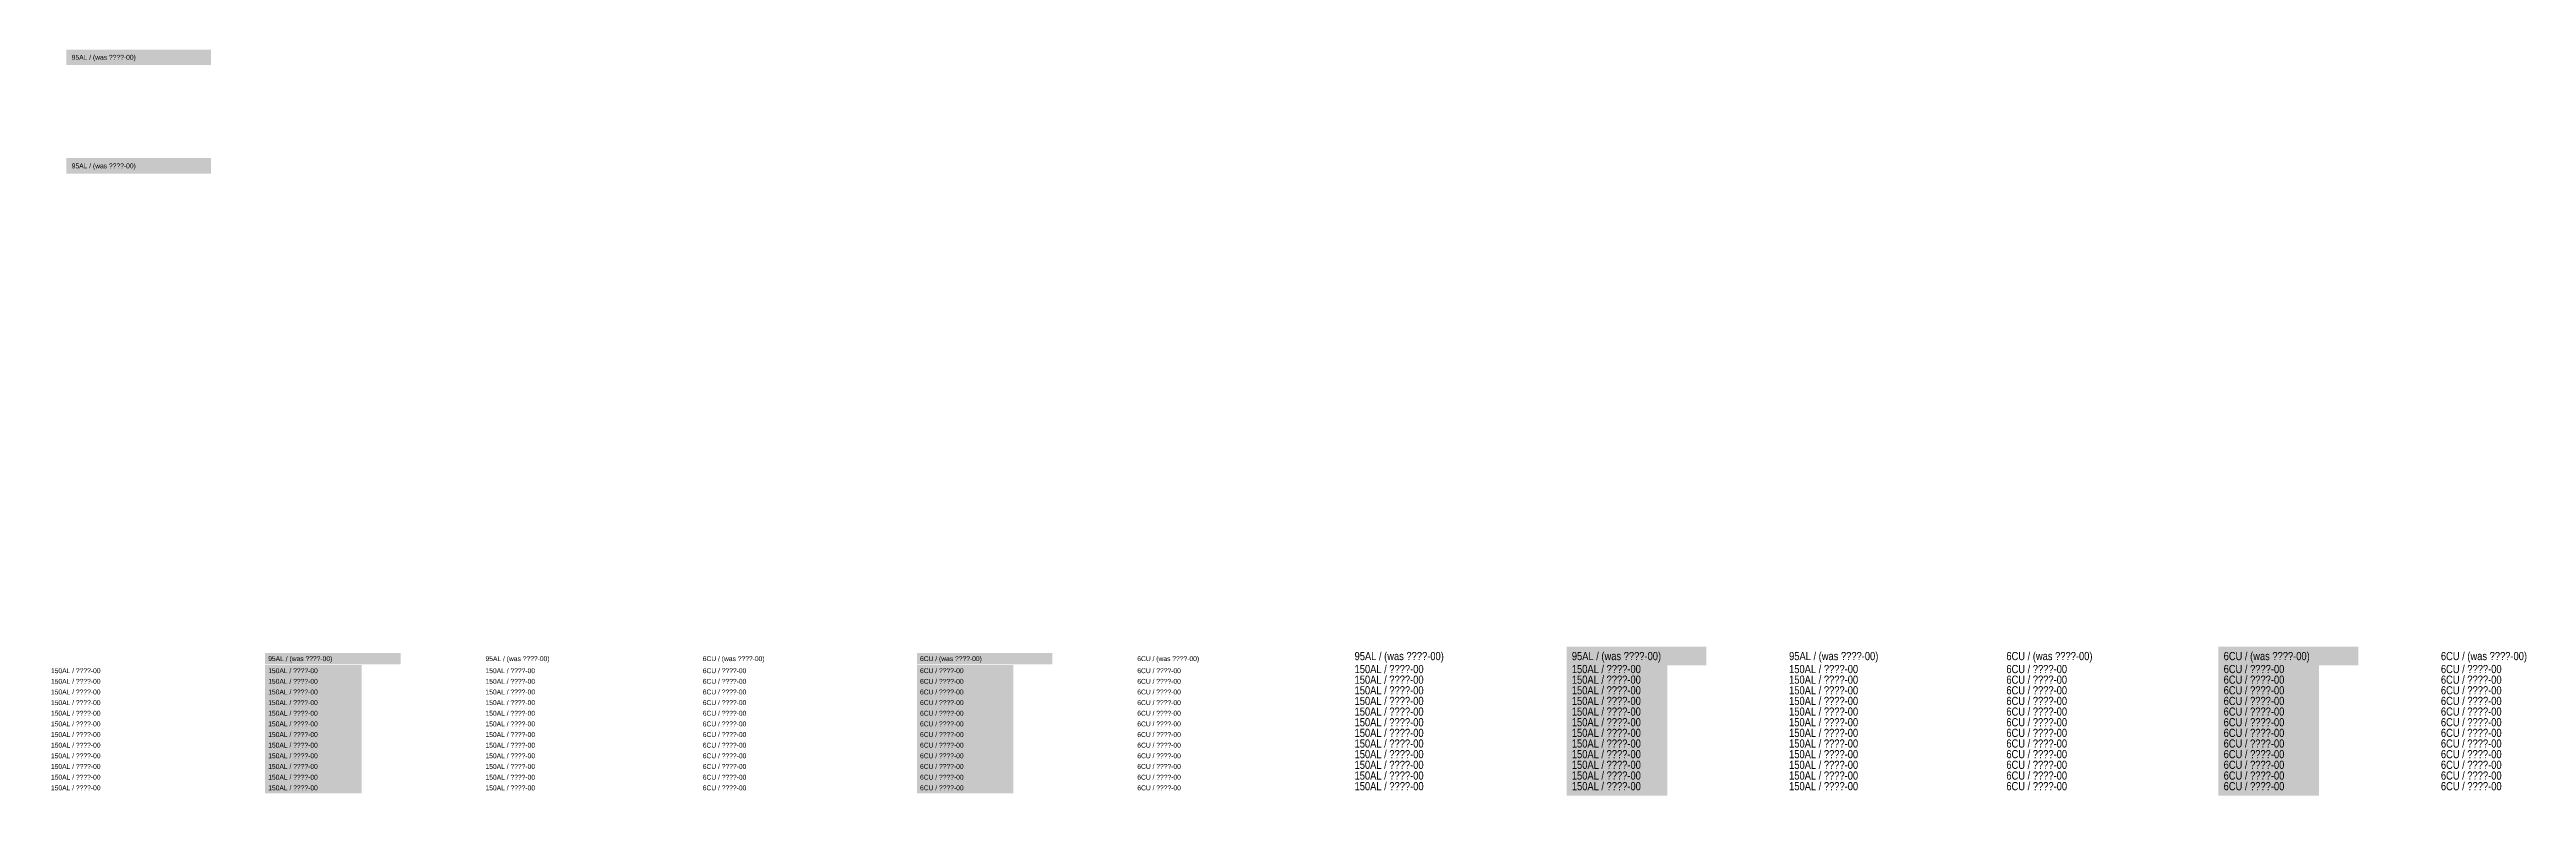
# Model space of a CAD drawing. Extents: x -2 to 226, y -7 to 61.
import ezdxf

# ---------------------------------------------------------------- set-up
doc = ezdxf.new("R2010")
doc.units = 0
doc.header["$MEASUREMENT"] = 0
doc.linetypes.add('DASHED', pattern=[0.75, 0.5, -0.25])
for name, color, linetype, lineweight in [('01 - Bestaande kabel', 125, 'Continuous', 0), ('Aansluiting LS K01', 120, 'DASHED', 0), ('Aansluiting LS K02', 52, 'DASHED', 0), ('Aansluiting LS K03', 5, 'DASHED', 0), ('Aansluiting LS K06', 30, 'DASHED', 0), ('Aansluiting LS K07', 252, 'DASHED', 0), ('Aansluiting LS K08', 244, 'DASHED', 0), ('Aansluiting LS K09', 104, 'DASHED', 0), ('Aansluiting LS K10', 1, 'DASHED', 0), ('Aansluiting LS K11', 190, 'DASHED', 0), ('Aansluiting LS K12', 201, 'DASHED', 0)]:
    doc.layers.add(name, color=color, linetype=linetype, lineweight=lineweight)
doc.layers.add('Aansluiting LS K04', color=7, linetype='DASHED', lineweight=0, true_color=0x00f000)
doc.layers.add('Aansluiting LS K05', color=7, linetype='DASHED', lineweight=0, true_color=0xeb00eb)
doc.styles.add('TECHBASE_ARIAL_NOVA_LIGHT', font='ArialNova-Light.ttf')

msp = doc.modelspace()

# ---------------------------------------------------------------- texts
at = {"layer": '01 - Bestaande kabel', "attachment_point": 7, "style": 'TECHBASE_ARIAL_NOVA_LIGHT', "bg_fill_transparency": 0}
for s, insert, char_height, width, bg_fill, box_fill_scale, bg_fill_color, bg_fill_true_color in [('{95AL / (was ????-00)}', (0, 60.4), 0.45, 12.34, 1, 2.1, 256, 7872040), ('{95AL / (was ????-00)}', (0, 50.4), 0.45, 12.34, 1, 2.1, 256, 7872040), ('{95AL / (was ????-00)}', (18.09, 5.01), 0.45, 11.9, 1, 1.65, 256, 1321020), ('{6CU / (was ????-00)}', (58.09, 5.01), 0.45, 6.8, 3, 1.3, 7, 16777215), ('{6CU / (was ????-00)}', (78.09, 5.01), 0.45, 11.9, 1, 1.65, 256, 1321020), ('{95AL / (was ????-00)}', (118.09, 5.01), 0.75, 10.7, 3, 1.3, 7, 16777215), ('{95AL / (was ????-00)}', (138.09, 5.01), 0.75, 11.9, 1, 1.65, 256, 1321020), ('{6CU / (was ????-00)}', (178.09, 5.01), 0.75, 10.7, 3, 1.3, 7, 16777215), ('{6CU / (was ????-00)}', (198.09, 5.01), 0.75, 11.9, 1, 1.65, 256, 1321020)]:
    msp.add_mtext(s, dxfattribs=dict(at, insert=insert, char_height=char_height, width=width, bg_fill=bg_fill, box_fill_scale=box_fill_scale, bg_fill_color=bg_fill_color, bg_fill_true_color=bg_fill_true_color))
at = {"layer": '01 - Bestaande kabel', "width": 11.9, "attachment_point": 7, "style": 'TECHBASE_ARIAL_NOVA_LIGHT'}
for s, insert, char_height in [('{95AL / (was ????-00)}', (38.09, 5.01), 0.45), ('{6CU / (was ????-00)}', (98.09, 5.01), 0.45), ('{95AL / (was ????-00)}', (158.09, 5.01), 0.75), ('{6CU / (was ????-00)}', (218.09, 5.01), 0.75)]:
    msp.add_mtext(s, dxfattribs=dict(at, insert=insert, char_height=char_height))
at = {"layer": 'Aansluiting LS K01', "attachment_point": 7, "style": 'TECHBASE_ARIAL_NOVA_LIGHT', "bg_fill_transparency": 0}
for s, insert, char_height, width, bg_fill, box_fill_scale, bg_fill_color, bg_fill_true_color in [('{150AL / ????-00}', (-1.91, 4.03), 0.45, 4.8, 3, 1.3, 7, 16777215), ('{150AL / ????-00}', (18.09, 4.03), 0.45, 8.3, 1, 1.65, 256, 1321020), ('{6CU / ????-00}', (78.09, 4.03), 0.45, 8.3, 1, 1.65, 256, 1321020), ('{150AL / ????-00}', (138.09, 4.03), 0.75, 8.3, 1, 1.65, 256, 1321020), ('{6CU / ????-00}', (198.09, 4.03), 0.75, 8.3, 1, 1.65, 256, 1321020)]:
    msp.add_mtext(s, dxfattribs=dict(at, insert=insert, char_height=char_height, width=width, bg_fill=bg_fill, box_fill_scale=box_fill_scale, bg_fill_color=bg_fill_color, bg_fill_true_color=bg_fill_true_color))
at = {"layer": 'Aansluiting LS K01', "width": 8.3, "attachment_point": 7, "style": 'TECHBASE_ARIAL_NOVA_LIGHT'}
for s, insert, char_height in [('{150AL / ????-00}', (158.09, 4.03), 0.75), ('{6CU / ????-00}', (218.09, 4.03), 0.75), ('{150AL / ????-00}', (38.09, 4.03), 0.45), ('{6CU / ????-00}', (98.09, 4.03), 0.45)]:
    msp.add_mtext(s, dxfattribs=dict(at, insert=insert, char_height=char_height))
at = {"layer": 'Aansluiting LS K02', "width": 8.3, "attachment_point": 7, "style": 'TECHBASE_ARIAL_NOVA_LIGHT', "bg_fill": 1, "box_fill_scale": 1.65, "bg_fill_color": 256, "bg_fill_true_color": 1321020, "bg_fill_transparency": 0}
for s, insert, char_height in [('{150AL / ????-00}', (18.09, 3.05), 0.45), ('{6CU / ????-00}', (78.09, 3.05), 0.45), ('{150AL / ????-00}', (138.09, 3.05), 0.75), ('{6CU / ????-00}', (198.09, 3.05), 0.75)]:
    msp.add_mtext(s, dxfattribs=dict(at, insert=insert, char_height=char_height))
at = {"layer": 'Aansluiting LS K02', "width": 8.3, "attachment_point": 7, "style": 'TECHBASE_ARIAL_NOVA_LIGHT'}
for s, insert, char_height in [('{150AL / ????-00}', (38.09, 3.05), 0.45), ('{6CU / ????-00}', (98.09, 3.05), 0.45), ('{150AL / ????-00}', (158.09, 3.05), 0.75), ('{6CU / ????-00}', (218.09, 3.05), 0.75)]:
    msp.add_mtext(s, dxfattribs=dict(at, insert=insert, char_height=char_height))
at = {"layer": 'Aansluiting LS K03', "width": 8.3, "attachment_point": 7, "style": 'TECHBASE_ARIAL_NOVA_LIGHT', "bg_fill": 1, "box_fill_scale": 1.65, "bg_fill_color": 256, "bg_fill_true_color": 1321020, "bg_fill_transparency": 0}
for s, insert, char_height in [('{150AL / ????-00}', (18.09, 2.07), 0.45), ('{6CU / ????-00}', (78.09, 2.07), 0.45), ('{150AL / ????-00}', (138.09, 2.07), 0.75), ('{6CU / ????-00}', (198.09, 2.07), 0.75)]:
    msp.add_mtext(s, dxfattribs=dict(at, insert=insert, char_height=char_height))
at = {"layer": 'Aansluiting LS K03', "width": 8.3, "attachment_point": 7, "style": 'TECHBASE_ARIAL_NOVA_LIGHT'}
for s, insert, char_height in [('{150AL / ????-00}', (38.09, 2.07), 0.45), ('{6CU / ????-00}', (98.09, 2.07), 0.45), ('{150AL / ????-00}', (158.09, 2.07), 0.75), ('{6CU / ????-00}', (218.09, 2.07), 0.75)]:
    msp.add_mtext(s, dxfattribs=dict(at, insert=insert, char_height=char_height))
at = {"layer": 'Aansluiting LS K04', "width": 8.3, "attachment_point": 7, "style": 'TECHBASE_ARIAL_NOVA_LIGHT', "bg_fill": 1, "box_fill_scale": 1.65, "bg_fill_color": 256, "bg_fill_true_color": 1321020, "bg_fill_transparency": 0}
for s, insert, char_height in [('{150AL / ????-00}', (138.09, 1.09), 0.75), ('{6CU / ????-00}', (198.09, 1.09), 0.75), ('{150AL / ????-00}', (18.09, 1.09), 0.45), ('{6CU / ????-00}', (78.09, 1.09), 0.45)]:
    msp.add_mtext(s, dxfattribs=dict(at, insert=insert, char_height=char_height))
at = {"layer": 'Aansluiting LS K04', "width": 8.3, "attachment_point": 7, "style": 'TECHBASE_ARIAL_NOVA_LIGHT'}
for s, insert, char_height in [('{150AL / ????-00}', (38.09, 1.09), 0.45), ('{6CU / ????-00}', (98.09, 1.09), 0.45), ('{150AL / ????-00}', (158.09, 1.09), 0.75), ('{6CU / ????-00}', (218.09, 1.09), 0.75)]:
    msp.add_mtext(s, dxfattribs=dict(at, insert=insert, char_height=char_height))
at = {"layer": 'Aansluiting LS K05', "width": 8.3, "attachment_point": 7, "style": 'TECHBASE_ARIAL_NOVA_LIGHT', "bg_fill": 1, "box_fill_scale": 1.65, "bg_fill_color": 256, "bg_fill_true_color": 1321020, "bg_fill_transparency": 0}
for s, insert, char_height in [('{150AL / ????-00}', (18.09, 0.11), 0.45), ('{6CU / ????-00}', (78.09, 0.11), 0.45), ('{150AL / ????-00}', (138.09, 0.11), 0.75), ('{6CU / ????-00}', (198.09, 0.11), 0.75)]:
    msp.add_mtext(s, dxfattribs=dict(at, insert=insert, char_height=char_height))
at = {"layer": 'Aansluiting LS K05', "width": 8.3, "attachment_point": 7, "style": 'TECHBASE_ARIAL_NOVA_LIGHT'}
for s, insert, char_height in [('{150AL / ????-00}', (38.09, 0.11), 0.45), ('{6CU / ????-00}', (98.09, 0.11), 0.45), ('{150AL / ????-00}', (158.09, 0.11), 0.75), ('{6CU / ????-00}', (218.09, 0.11), 0.75)]:
    msp.add_mtext(s, dxfattribs=dict(at, insert=insert, char_height=char_height))
at = {"layer": 'Aansluiting LS K06', "width": 8.3, "attachment_point": 7, "style": 'TECHBASE_ARIAL_NOVA_LIGHT', "bg_fill": 1, "box_fill_scale": 1.65, "bg_fill_color": 256, "bg_fill_true_color": 1321020, "bg_fill_transparency": 0}
for s, insert, char_height in [('{150AL / ????-00}', (138.09, -0.87), 0.75), ('{6CU / ????-00}', (198.09, -0.87), 0.75), ('{150AL / ????-00}', (18.09, -0.87), 0.45), ('{6CU / ????-00}', (78.09, -0.87), 0.45)]:
    msp.add_mtext(s, dxfattribs=dict(at, insert=insert, char_height=char_height))
at = {"layer": 'Aansluiting LS K06', "width": 8.3, "attachment_point": 7, "style": 'TECHBASE_ARIAL_NOVA_LIGHT'}
for s, insert, char_height in [('{150AL / ????-00}', (38.09, -0.87), 0.45), ('{6CU / ????-00}', (98.09, -0.87), 0.45), ('{150AL / ????-00}', (158.09, -0.87), 0.75), ('{6CU / ????-00}', (218.09, -0.87), 0.75)]:
    msp.add_mtext(s, dxfattribs=dict(at, insert=insert, char_height=char_height))
at = {"layer": 'Aansluiting LS K07', "width": 8.3, "attachment_point": 7, "style": 'TECHBASE_ARIAL_NOVA_LIGHT', "bg_fill": 1, "box_fill_scale": 1.65, "bg_fill_color": 256, "bg_fill_true_color": 1321020, "bg_fill_transparency": 0}
for s, insert, char_height in [('{150AL / ????-00}', (18.09, -1.85), 0.45), ('{6CU / ????-00}', (78.09, -1.85), 0.45), ('{150AL / ????-00}', (138.09, -1.85), 0.75), ('{6CU / ????-00}', (198.09, -1.85), 0.75)]:
    msp.add_mtext(s, dxfattribs=dict(at, insert=insert, char_height=char_height))
at = {"layer": 'Aansluiting LS K07', "width": 8.3, "attachment_point": 7, "style": 'TECHBASE_ARIAL_NOVA_LIGHT'}
for s, insert, char_height in [('{150AL / ????-00}', (38.09, -1.85), 0.45), ('{6CU / ????-00}', (98.09, -1.85), 0.45), ('{150AL / ????-00}', (158.09, -1.85), 0.75), ('{6CU / ????-00}', (218.09, -1.85), 0.75)]:
    msp.add_mtext(s, dxfattribs=dict(at, insert=insert, char_height=char_height))
at = {"layer": 'Aansluiting LS K08', "width": 8.3, "attachment_point": 7, "style": 'TECHBASE_ARIAL_NOVA_LIGHT', "bg_fill": 1, "box_fill_scale": 1.65, "bg_fill_color": 256, "bg_fill_true_color": 1321020, "bg_fill_transparency": 0}
for s, insert, char_height in [('{150AL / ????-00}', (18.09, -2.83), 0.45), ('{6CU / ????-00}', (78.09, -2.83), 0.45), ('{150AL / ????-00}', (138.09, -2.83), 0.75), ('{6CU / ????-00}', (198.09, -2.83), 0.75)]:
    msp.add_mtext(s, dxfattribs=dict(at, insert=insert, char_height=char_height))
at = {"layer": 'Aansluiting LS K08', "width": 8.3, "attachment_point": 7, "style": 'TECHBASE_ARIAL_NOVA_LIGHT'}
for s, insert, char_height in [('{150AL / ????-00}', (158.09, -2.83), 0.75), ('{6CU / ????-00}', (218.09, -2.83), 0.75), ('{150AL / ????-00}', (38.09, -2.83), 0.45), ('{6CU / ????-00}', (98.09, -2.83), 0.45)]:
    msp.add_mtext(s, dxfattribs=dict(at, insert=insert, char_height=char_height))
at = {"layer": 'Aansluiting LS K09', "width": 8.3, "attachment_point": 7, "style": 'TECHBASE_ARIAL_NOVA_LIGHT', "bg_fill": 1, "box_fill_scale": 1.65, "bg_fill_color": 256, "bg_fill_true_color": 1321020, "bg_fill_transparency": 0}
for s, insert, char_height in [('{150AL / ????-00}', (18.09, -3.81), 0.45), ('{6CU / ????-00}', (78.09, -3.81), 0.45), ('{150AL / ????-00}', (138.09, -3.81), 0.75), ('{6CU / ????-00}', (198.09, -3.81), 0.75)]:
    msp.add_mtext(s, dxfattribs=dict(at, insert=insert, char_height=char_height))
at = {"layer": 'Aansluiting LS K09', "width": 8.3, "attachment_point": 7, "style": 'TECHBASE_ARIAL_NOVA_LIGHT'}
for s, insert, char_height in [('{150AL / ????-00}', (38.09, -3.81), 0.45), ('{6CU / ????-00}', (98.09, -3.81), 0.45), ('{150AL / ????-00}', (158.09, -3.81), 0.75), ('{6CU / ????-00}', (218.09, -3.81), 0.75)]:
    msp.add_mtext(s, dxfattribs=dict(at, insert=insert, char_height=char_height))
at = {"layer": 'Aansluiting LS K10', "width": 8.3, "attachment_point": 7, "style": 'TECHBASE_ARIAL_NOVA_LIGHT', "bg_fill": 1, "box_fill_scale": 1.65, "bg_fill_color": 256, "bg_fill_true_color": 1321020, "bg_fill_transparency": 0}
for s, insert, char_height in [('{150AL / ????-00}', (18.09, -4.79), 0.45), ('{6CU / ????-00}', (78.09, -4.79), 0.45), ('{150AL / ????-00}', (138.09, -4.79), 0.75), ('{6CU / ????-00}', (198.09, -4.79), 0.75)]:
    msp.add_mtext(s, dxfattribs=dict(at, insert=insert, char_height=char_height))
at = {"layer": 'Aansluiting LS K10', "width": 8.3, "attachment_point": 7, "style": 'TECHBASE_ARIAL_NOVA_LIGHT'}
for s, insert, char_height in [('{150AL / ????-00}', (38.09, -4.79), 0.45), ('{6CU / ????-00}', (98.09, -4.79), 0.45), ('{150AL / ????-00}', (158.09, -4.79), 0.75), ('{6CU / ????-00}', (218.09, -4.79), 0.75)]:
    msp.add_mtext(s, dxfattribs=dict(at, insert=insert, char_height=char_height))
at = {"layer": 'Aansluiting LS K11', "width": 8.3, "attachment_point": 7, "style": 'TECHBASE_ARIAL_NOVA_LIGHT', "bg_fill": 1, "box_fill_scale": 1.65, "bg_fill_color": 256, "bg_fill_true_color": 1321020, "bg_fill_transparency": 0}
for s, insert, char_height in [('{150AL / ????-00}', (138.09, -5.78), 0.75), ('{6CU / ????-00}', (198.09, -5.78), 0.75), ('{150AL / ????-00}', (18.09, -5.78), 0.45), ('{6CU / ????-00}', (78.09, -5.78), 0.45)]:
    msp.add_mtext(s, dxfattribs=dict(at, insert=insert, char_height=char_height))
at = {"layer": 'Aansluiting LS K11', "width": 8.3, "attachment_point": 7, "style": 'TECHBASE_ARIAL_NOVA_LIGHT'}
for s, insert, char_height in [('{150AL / ????-00}', (38.09, -5.78), 0.45), ('{6CU / ????-00}', (98.09, -5.78), 0.45), ('{150AL / ????-00}', (158.09, -5.78), 0.75), ('{6CU / ????-00}', (218.09, -5.78), 0.75)]:
    msp.add_mtext(s, dxfattribs=dict(at, insert=insert, char_height=char_height))
at = {"layer": 'Aansluiting LS K12', "width": 8.3, "attachment_point": 7, "style": 'TECHBASE_ARIAL_NOVA_LIGHT', "bg_fill": 1, "box_fill_scale": 1.65, "bg_fill_color": 256, "bg_fill_true_color": 1321020, "bg_fill_transparency": 0}
for s, insert, char_height in [('{150AL / ????-00}', (18.09, -6.76), 0.45), ('{6CU / ????-00}', (78.09, -6.76), 0.45), ('{150AL / ????-00}', (138.09, -6.76), 0.75), ('{6CU / ????-00}', (198.09, -6.76), 0.75)]:
    msp.add_mtext(s, dxfattribs=dict(at, insert=insert, char_height=char_height))
at = {"layer": 'Aansluiting LS K12', "width": 8.3, "attachment_point": 7, "style": 'TECHBASE_ARIAL_NOVA_LIGHT'}
for s, insert, char_height in [('{150AL / ????-00}', (38.09, -6.76), 0.45), ('{6CU / ????-00}', (98.09, -6.76), 0.45), ('{150AL / ????-00}', (158.09, -6.76), 0.75), ('{6CU / ????-00}', (218.09, -6.76), 0.75)]:
    msp.add_mtext(s, dxfattribs=dict(at, insert=insert, char_height=char_height))

# ---------------------------------------------------------------- next in the draw order: texts
at = {"layer": 'Aansluiting LS K01', "attachment_point": 7, "style": 'TECHBASE_ARIAL_NOVA_LIGHT', "bg_fill": 3, "box_fill_scale": 1.3, "bg_fill_color": 7, "bg_fill_true_color": 16777215, "bg_fill_transparency": 0}
for s, insert, char_height, width in [('{6CU / ????-00}', (58.09, 4.03), 0.45, 4.8), ('{150AL / ????-00}', (118.09, 4.03), 0.75, 7.7), ('{6CU / ????-00}', (178.09, 4.03), 0.75, 7.7)]:
    msp.add_mtext(s, dxfattribs=dict(at, insert=insert, char_height=char_height, width=width))
at = {"layer": 'Aansluiting LS K02', "insert": (-1.91, 3.05), "char_height": 0.45, "width": 4.8, "attachment_point": 7, "style": 'TECHBASE_ARIAL_NOVA_LIGHT', "bg_fill": 3, "box_fill_scale": 1.3, "bg_fill_color": 7, "bg_fill_true_color": 16777215, "bg_fill_transparency": 0}
msp.add_mtext('{150AL / ????-00}', dxfattribs=at)

# ---------------------------------------------------------------- next in the draw order: texts
at = {"layer": 'Aansluiting LS K02', "attachment_point": 7, "style": 'TECHBASE_ARIAL_NOVA_LIGHT', "bg_fill": 3, "box_fill_scale": 1.3, "bg_fill_color": 7, "bg_fill_true_color": 16777215, "bg_fill_transparency": 0}
for s, insert, char_height, width in [('{6CU / ????-00}', (58.09, 3.05), 0.45, 4.8), ('{150AL / ????-00}', (118.09, 3.05), 0.75, 7.7), ('{6CU / ????-00}', (178.09, 3.05), 0.75, 7.7)]:
    msp.add_mtext(s, dxfattribs=dict(at, insert=insert, char_height=char_height, width=width))
at = {"layer": 'Aansluiting LS K03', "insert": (-1.91, 2.07), "char_height": 0.45, "width": 4.8, "attachment_point": 7, "style": 'TECHBASE_ARIAL_NOVA_LIGHT', "bg_fill": 3, "box_fill_scale": 1.3, "bg_fill_color": 7, "bg_fill_true_color": 16777215, "bg_fill_transparency": 0}
msp.add_mtext('{150AL / ????-00}', dxfattribs=at)

# ---------------------------------------------------------------- next in the draw order: texts
at = {"layer": 'Aansluiting LS K03', "attachment_point": 7, "style": 'TECHBASE_ARIAL_NOVA_LIGHT', "bg_fill": 3, "box_fill_scale": 1.3, "bg_fill_color": 7, "bg_fill_true_color": 16777215, "bg_fill_transparency": 0}
for s, insert, char_height, width in [('{6CU / ????-00}', (58.09, 2.07), 0.45, 4.8), ('{150AL / ????-00}', (118.09, 2.07), 0.75, 7.7), ('{6CU / ????-00}', (178.09, 2.07), 0.75, 7.7)]:
    msp.add_mtext(s, dxfattribs=dict(at, insert=insert, char_height=char_height, width=width))
at = {"layer": 'Aansluiting LS K04', "insert": (-1.91, 1.09), "char_height": 0.45, "width": 4.8, "attachment_point": 7, "style": 'TECHBASE_ARIAL_NOVA_LIGHT', "bg_fill": 3, "box_fill_scale": 1.3, "bg_fill_color": 7, "bg_fill_true_color": 16777215, "bg_fill_transparency": 0}
msp.add_mtext('{150AL / ????-00}', dxfattribs=at)

# ---------------------------------------------------------------- next in the draw order: texts
at = {"layer": 'Aansluiting LS K04', "attachment_point": 7, "style": 'TECHBASE_ARIAL_NOVA_LIGHT', "bg_fill": 3, "box_fill_scale": 1.3, "bg_fill_color": 7, "bg_fill_true_color": 16777215, "bg_fill_transparency": 0}
for s, insert, char_height, width in [('{6CU / ????-00}', (58.09, 1.09), 0.45, 4.8), ('{150AL / ????-00}', (118.09, 1.09), 0.75, 7.7), ('{6CU / ????-00}', (178.09, 1.09), 0.75, 7.7)]:
    msp.add_mtext(s, dxfattribs=dict(at, insert=insert, char_height=char_height, width=width))
at = {"layer": 'Aansluiting LS K05', "insert": (-1.91, 0.11), "char_height": 0.45, "width": 4.8, "attachment_point": 7, "style": 'TECHBASE_ARIAL_NOVA_LIGHT', "bg_fill": 3, "box_fill_scale": 1.3, "bg_fill_color": 7, "bg_fill_true_color": 16777215, "bg_fill_transparency": 0}
msp.add_mtext('{150AL / ????-00}', dxfattribs=at)

# ---------------------------------------------------------------- next in the draw order: texts
at = {"layer": 'Aansluiting LS K05', "attachment_point": 7, "style": 'TECHBASE_ARIAL_NOVA_LIGHT', "bg_fill": 3, "box_fill_scale": 1.3, "bg_fill_color": 7, "bg_fill_true_color": 16777215, "bg_fill_transparency": 0}
for s, insert, char_height, width in [('{6CU / ????-00}', (58.09, 0.11), 0.45, 4.8), ('{150AL / ????-00}', (118.09, 0.11), 0.75, 7.7), ('{6CU / ????-00}', (178.09, 0.11), 0.75, 7.7)]:
    msp.add_mtext(s, dxfattribs=dict(at, insert=insert, char_height=char_height, width=width))
at = {"layer": 'Aansluiting LS K06', "insert": (-1.91, -0.87), "char_height": 0.45, "width": 4.8, "attachment_point": 7, "style": 'TECHBASE_ARIAL_NOVA_LIGHT', "bg_fill": 3, "box_fill_scale": 1.3, "bg_fill_color": 7, "bg_fill_true_color": 16777215, "bg_fill_transparency": 0}
msp.add_mtext('{150AL / ????-00}', dxfattribs=at)

# ---------------------------------------------------------------- next in the draw order: texts
at = {"layer": 'Aansluiting LS K06', "attachment_point": 7, "style": 'TECHBASE_ARIAL_NOVA_LIGHT', "bg_fill": 3, "box_fill_scale": 1.3, "bg_fill_color": 7, "bg_fill_true_color": 16777215, "bg_fill_transparency": 0}
for s, insert, char_height, width in [('{150AL / ????-00}', (118.09, -0.87), 0.75, 7.7), ('{6CU / ????-00}', (178.09, -0.87), 0.75, 7.7), ('{6CU / ????-00}', (58.09, -0.87), 0.45, 4.8)]:
    msp.add_mtext(s, dxfattribs=dict(at, insert=insert, char_height=char_height, width=width))
at = {"layer": 'Aansluiting LS K07', "insert": (-1.91, -1.85), "char_height": 0.45, "width": 4.8, "attachment_point": 7, "style": 'TECHBASE_ARIAL_NOVA_LIGHT', "bg_fill": 3, "box_fill_scale": 1.3, "bg_fill_color": 7, "bg_fill_true_color": 16777215, "bg_fill_transparency": 0}
msp.add_mtext('{150AL / ????-00}', dxfattribs=at)

# ---------------------------------------------------------------- next in the draw order: texts
at = {"layer": 'Aansluiting LS K07', "attachment_point": 7, "style": 'TECHBASE_ARIAL_NOVA_LIGHT', "bg_fill": 3, "box_fill_scale": 1.3, "bg_fill_color": 7, "bg_fill_true_color": 16777215, "bg_fill_transparency": 0}
for s, insert, char_height, width in [('{6CU / ????-00}', (58.09, -1.85), 0.45, 4.8), ('{150AL / ????-00}', (118.09, -1.85), 0.75, 7.7), ('{6CU / ????-00}', (178.09, -1.85), 0.75, 7.7)]:
    msp.add_mtext(s, dxfattribs=dict(at, insert=insert, char_height=char_height, width=width))
at = {"layer": 'Aansluiting LS K08', "insert": (-1.91, -2.83), "char_height": 0.45, "width": 4.8, "attachment_point": 7, "style": 'TECHBASE_ARIAL_NOVA_LIGHT', "bg_fill": 3, "box_fill_scale": 1.3, "bg_fill_color": 7, "bg_fill_true_color": 16777215, "bg_fill_transparency": 0}
msp.add_mtext('{150AL / ????-00}', dxfattribs=at)

# ---------------------------------------------------------------- next in the draw order: texts
at = {"layer": 'Aansluiting LS K08', "attachment_point": 7, "style": 'TECHBASE_ARIAL_NOVA_LIGHT', "bg_fill": 3, "box_fill_scale": 1.3, "bg_fill_color": 7, "bg_fill_true_color": 16777215, "bg_fill_transparency": 0}
for s, insert, char_height, width in [('{6CU / ????-00}', (58.09, -2.83), 0.45, 4.8), ('{150AL / ????-00}', (118.09, -2.83), 0.75, 7.7), ('{6CU / ????-00}', (178.09, -2.83), 0.75, 7.7)]:
    msp.add_mtext(s, dxfattribs=dict(at, insert=insert, char_height=char_height, width=width))
at = {"layer": 'Aansluiting LS K09', "insert": (-1.91, -3.81), "char_height": 0.45, "width": 4.8, "attachment_point": 7, "style": 'TECHBASE_ARIAL_NOVA_LIGHT', "bg_fill": 3, "box_fill_scale": 1.3, "bg_fill_color": 7, "bg_fill_true_color": 16777215, "bg_fill_transparency": 0}
msp.add_mtext('{150AL / ????-00}', dxfattribs=at)

# ---------------------------------------------------------------- next in the draw order: texts
at = {"layer": 'Aansluiting LS K09', "attachment_point": 7, "style": 'TECHBASE_ARIAL_NOVA_LIGHT', "bg_fill": 3, "box_fill_scale": 1.3, "bg_fill_color": 7, "bg_fill_true_color": 16777215, "bg_fill_transparency": 0}
for s, insert, char_height, width in [('{6CU / ????-00}', (58.09, -3.81), 0.45, 4.8), ('{150AL / ????-00}', (118.09, -3.81), 0.75, 7.7), ('{6CU / ????-00}', (178.09, -3.81), 0.75, 7.7)]:
    msp.add_mtext(s, dxfattribs=dict(at, insert=insert, char_height=char_height, width=width))
at = {"layer": 'Aansluiting LS K10', "insert": (-1.91, -4.79), "char_height": 0.45, "width": 4.8, "attachment_point": 7, "style": 'TECHBASE_ARIAL_NOVA_LIGHT', "bg_fill": 3, "box_fill_scale": 1.3, "bg_fill_color": 7, "bg_fill_true_color": 16777215, "bg_fill_transparency": 0}
msp.add_mtext('{150AL / ????-00}', dxfattribs=at)

# ---------------------------------------------------------------- next in the draw order: texts
at = {"layer": 'Aansluiting LS K10', "attachment_point": 7, "style": 'TECHBASE_ARIAL_NOVA_LIGHT', "bg_fill": 3, "box_fill_scale": 1.3, "bg_fill_color": 7, "bg_fill_true_color": 16777215, "bg_fill_transparency": 0}
for s, insert, char_height, width in [('{6CU / ????-00}', (58.09, -4.79), 0.45, 4.8), ('{150AL / ????-00}', (118.09, -4.79), 0.75, 7.7), ('{6CU / ????-00}', (178.09, -4.79), 0.75, 7.7)]:
    msp.add_mtext(s, dxfattribs=dict(at, insert=insert, char_height=char_height, width=width))
at = {"layer": 'Aansluiting LS K11', "insert": (-1.91, -5.78), "char_height": 0.45, "width": 4.8, "attachment_point": 7, "style": 'TECHBASE_ARIAL_NOVA_LIGHT', "bg_fill": 3, "box_fill_scale": 1.3, "bg_fill_color": 7, "bg_fill_true_color": 16777215, "bg_fill_transparency": 0}
msp.add_mtext('{150AL / ????-00}', dxfattribs=at)

# ---------------------------------------------------------------- next in the draw order: texts
at = {"layer": 'Aansluiting LS K11', "attachment_point": 7, "style": 'TECHBASE_ARIAL_NOVA_LIGHT', "bg_fill": 3, "box_fill_scale": 1.3, "bg_fill_color": 7, "bg_fill_true_color": 16777215, "bg_fill_transparency": 0}
for s, insert, char_height, width in [('{6CU / ????-00}', (58.09, -5.78), 0.45, 4.8), ('{150AL / ????-00}', (118.09, -5.78), 0.75, 7.7), ('{6CU / ????-00}', (178.09, -5.78), 0.75, 7.7)]:
    msp.add_mtext(s, dxfattribs=dict(at, insert=insert, char_height=char_height, width=width))
at = {"layer": 'Aansluiting LS K12', "insert": (-1.91, -6.76), "char_height": 0.45, "width": 4.8, "attachment_point": 7, "style": 'TECHBASE_ARIAL_NOVA_LIGHT', "bg_fill": 3, "box_fill_scale": 1.3, "bg_fill_color": 7, "bg_fill_true_color": 16777215, "bg_fill_transparency": 0}
msp.add_mtext('{150AL / ????-00}', dxfattribs=at)

# ---------------------------------------------------------------- next in the draw order: texts
at = {"layer": 'Aansluiting LS K12', "attachment_point": 7, "style": 'TECHBASE_ARIAL_NOVA_LIGHT', "bg_fill": 3, "box_fill_scale": 1.3, "bg_fill_color": 7, "bg_fill_true_color": 16777215, "bg_fill_transparency": 0}
for s, insert, char_height, width in [('{6CU / ????-00}', (58.09, -6.76), 0.45, 4.8), ('{150AL / ????-00}', (118.09, -6.76), 0.75, 7.7), ('{6CU / ????-00}', (178.09, -6.76), 0.75, 7.7)]:
    msp.add_mtext(s, dxfattribs=dict(at, insert=insert, char_height=char_height, width=width))

doc.saveas('drawing.dxf')
